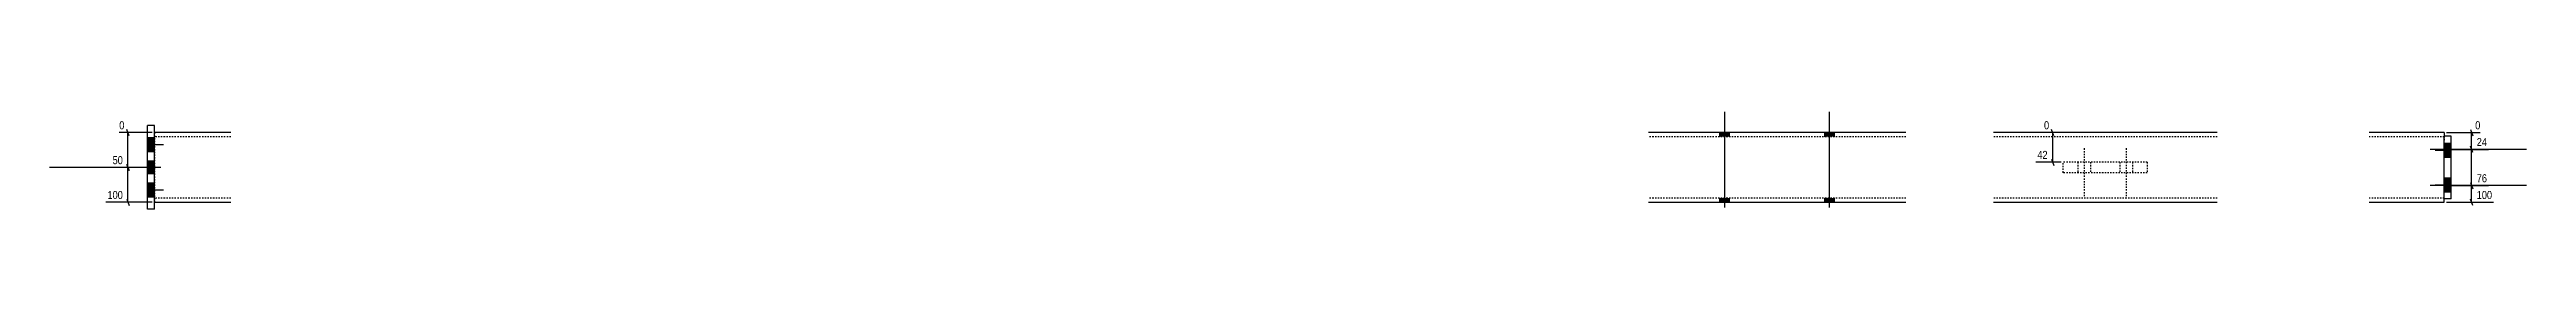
# Model space of a CAD drawing. Header units: millimetres. Extents: x -51 to 32726, y 5 to 915.
# Drawn here: x 9549 to 13091, y 7 to 147 of the extents above; entities that cross this region are included whole.
import ezdxf

# ---------------------------------------------------------------- set-up
doc = ezdxf.new("R2010")
doc.units = ezdxf.units.MM
doc.linetypes.add('DXK_LINE_DOT2', pattern=[3.9198, 1.9599, -1.9599])
doc.layers.add('MÅLSÆTNING', color=7, linetype='Continuous')
doc.layers.add('STÅL', color=7, linetype='Continuous')
doc.styles.add('Arial Narrow', font='ARIALN.TTF', dxfattribs={"height": 0.2})

msp = doc.modelspace()

# ---------------------------------------------------------------- hatches: boundary and pattern name
at = {"layer": 'STÅL', "linetype": 'Continuous'}
for points in [[(9698.6, 89.7), (9698.6, 109.7), (9688.6, 109.7), (9688.6, 89.7)], [(11951.4, 117.2), (11937.4, 117.2), (11937.4, 111.2), (11951.4, 111.2)], [(11951.4, 117.2), (11937.4, 117.2), (11937.4, 111.2), (11951.4, 111.2)], [(12101.4, 117.2), (12087.4, 117.2), (12087.4, 111.2), (12101.4, 111.2)], [(12101.4, 117.2), (12087.4, 117.2), (12087.4, 111.2), (12101.4, 111.2)], [(9688.6, 76.2), (9688.6, 58.2), (9698.6, 58.2), (9698.6, 76.2)], [(9688.6, 76.2), (9688.6, 58.2), (9698.6, 58.2), (9698.6, 76.2)], [(12973.5, 102.2), (12973.5, 82.2), (12983.5, 82.2), (12983.5, 102.2)], [(12983.5, 86.2), (12983.5, 100.2), (12973.5, 100.2), (12973.5, 86.2)], [(12983.5, 86.2), (12983.5, 100.2), (12973.5, 100.2), (12973.5, 86.2)], [(9698.6, 24.7), (9698.6, 44.7), (9688.6, 44.7), (9688.6, 24.7)], [(12973.5, 52.2), (12973.5, 32.2), (12983.5, 32.2), (12983.5, 52.2)], [(12983.5, 34.2), (12983.5, 48.2), (12973.5, 48.2), (12973.5, 34.2)], [(12983.5, 34.2), (12983.5, 48.2), (12973.5, 48.2), (12973.5, 34.2)], [(11951.4, 23.2), (11937.4, 23.2), (11937.4, 17.2), (11951.4, 17.2)], [(11951.4, 23.2), (11937.4, 23.2), (11937.4, 17.2), (11951.4, 17.2)], [(12101.4, 23.2), (12087.4, 23.2), (12087.4, 17.2), (12101.4, 17.2)], [(12101.4, 23.2), (12087.4, 23.2), (12087.4, 17.2), (12101.4, 17.2)]]:
    msp.add_hatch(color=96, dxfattribs=at).paths.add_polyline_path(points)

# ---------------------------------------------------------------- linework, layer by layer
at = {"layer": 'MÅLSÆTNING', "color": 7, "linetype": 'Continuous'}
for p, q in [((9695.6, 117.2), (9648.3, 117.2)), ((9662.5, 112.7), (9658.9, 121.7)), ((12433.2, 117.2), (12401, 117.2)), ((12415.2, 112.7), (12411.6, 121.7)), ((12413.4, 74.7), (12413.4, 117.2)), ((12976.5, 117.2), (13025, 117.2)), ((13010.8, 121.7), (13014.4, 112.7)), ((13012.6, 93.2), (13012.6, 117.2)), ((9662.5, 62.7), (9658.9, 71.7)), ((12425.6, 74.7), (12389.3, 74.7)), ((12411.6, 79.2), (12415.2, 70.2)), ((12976.5, 93.2), (13036.7, 93.2)), ((12976.5, 93.2), (13036.7, 93.2)), ((13014.4, 88.7), (13010.8, 97.7)), ((13014.4, 88.7), (13010.8, 97.7)), ((13012.6, 41.2), (13012.6, 93.2)), ((9685.6, 67.2), (9636.6, 67.2)), ((9660.7, 17.2), (9660.7, 67.2)), ((12976.5, 41.2), (13036.7, 41.2)), ((12976.5, 41.2), (13036.7, 41.2)), ((13010.8, 45.7), (13014.4, 36.7)), ((13010.8, 45.7), (13014.4, 36.7)), ((13012.6, 17.2), (13012.6, 41.2)), ((9695.6, 17.2), (9629.3, 17.2)), ((9658.9, 21.7), (9662.5, 12.7)), ((12976.5, 17.2), (13044, 17.2)), ((13014.4, 12.7), (13010.8, 21.7))]:
    msp.add_line(p, q, dxfattribs=at)
at = {"layer": 'STÅL', "color": 96, "linetype": 'Continuous'}
for p, q in [((11944.4, 9.7), (11944.4, 147.2)), ((11944.4, 9.7), (11944.4, 147.2)), ((12094.4, 9.7), (12094.4, 147.2)), ((12094.4, 9.7), (12094.4, 147.2)), ((9698.6, 109.7), (9688.6, 109.7)), ((11937.4, 111.2), (11937.4, 117.2)), ((11937.4, 111.2), (11937.4, 117.2)), ((11951.4, 111.2), (11951.4, 117.2)), ((11951.4, 111.2), (11951.4, 117.2)), ((12087.4, 111.2), (12087.4, 117.2)), ((12087.4, 111.2), (12087.4, 117.2)), ((12101.4, 111.2), (12101.4, 117.2)), ((12101.4, 111.2), (12101.4, 117.2)), ((9711.6, 99.7), (9688.6, 99.7)), ((9698.6, 89.7), (9688.6, 89.7)), ((9698.6, 76.2), (9688.6, 76.2)), ((9698.6, 76.2), (9688.6, 76.2)), ((13091, 93.2), (12953.5, 93.2)), ((13091, 93.2), (12953.5, 93.2)), ((12960.5, 92.2), (12983.5, 92.2)), ((12973.5, 102.2), (12983.5, 102.2)), ((12983.5, 100.2), (12973.5, 100.2)), ((12983.5, 100.2), (12973.5, 100.2)), ((12983.5, 86.2), (12973.5, 86.2)), ((12983.5, 86.2), (12973.5, 86.2)), ((12973.5, 82.2), (12983.5, 82.2)), ((9707.8, 67.2), (9548.6, 67.2)), ((9707.8, 67.2), (9548.6, 67.2)), ((9698.6, 58.2), (9688.6, 58.2)), ((9698.6, 58.2), (9688.6, 58.2)), ((9698.6, 44.7), (9688.6, 44.7)), ((13091, 41.2), (12953.5, 41.2)), ((13091, 41.2), (12953.5, 41.2)), ((12960.5, 42.2), (12983.5, 42.2)), ((12973.5, 52.2), (12983.5, 52.2)), ((12983.5, 48.2), (12973.5, 48.2)), ((12983.5, 48.2), (12973.5, 48.2)), ((9711.6, 34.7), (9688.6, 34.7)), ((9698.6, 24.7), (9688.6, 24.7)), ((11937.4, 17.2), (11937.4, 23.2)), ((11937.4, 17.2), (11937.4, 23.2)), ((11951.4, 17.2), (11951.4, 23.2)), ((11951.4, 17.2), (11951.4, 23.2)), ((12087.4, 17.2), (12087.4, 23.2)), ((12087.4, 17.2), (12087.4, 23.2)), ((12101.4, 17.2), (12101.4, 23.2)), ((12101.4, 17.2), (12101.4, 23.2)), ((12983.5, 34.2), (12973.5, 34.2)), ((12983.5, 34.2), (12973.5, 34.2)), ((12973.5, 32.2), (12983.5, 32.2))]:
    msp.add_line(p, q, dxfattribs=at)
at = {"layer": 'STÅL', "color": 2, "linetype": 'Continuous'}
for p, q in [((9688.6, 7.2), (9688.6, 127.2)), ((9698.6, 127.2), (9688.6, 127.2)), ((9698.6, 7.2), (9698.6, 127.2)), ((9807.8, 117.2), (9698.6, 117.2)), ((12203.4, 117.2), (11835.4, 117.2)), ((12648.6, 117.2), (12328.6, 117.2)), ((12973.5, 117.2), (12866, 117.2)), ((12973.5, 117.2), (12973.5, 116.3)), ((12973.5, 116.3), (12973.5, 112.2)), ((12983.5, 112.2), (12973.5, 112.2)), ((12973.5, 22.2), (12973.5, 112.2)), ((12983.5, 22.2), (12983.5, 112.2)), ((9698.6, 7.2), (9688.6, 7.2)), ((9698.6, 17.2), (9807.8, 17.2)), ((11835.4, 17.2), (12203.4, 17.2)), ((12328.6, 17.2), (12648.6, 17.2)), ((12866, 17.2), (12973.5, 17.2)), ((12983.5, 22.2), (12973.5, 22.2)), ((12973.5, 17.2), (12973.5, 22.2))]:
    msp.add_line(p, q, dxfattribs=at)
at = {"layer": 'STÅL', "color": 7, "linetype": 'DXK_LINE_DOT2'}
for p, q in [((9698.6, 117.2), (9698.6, 18.1)), ((9807.8, 111.2), (9698.6, 111.2)), ((12203.4, 111.2), (11835.4, 111.2)), ((12648.6, 111.2), (12328.6, 111.2)), ((12973.5, 111.2), (12866, 111.2)), ((12973.5, 112.2), (12973.5, 105.2)), ((12548.6, 74.7), (12428.6, 74.7)), ((12428.6, 59.7), (12428.6, 74.7)), ((12548.6, 74.7), (12548.6, 59.7)), ((12973.5, 22.2), (12973.5, 105.2)), ((12548.6, 59.7), (12428.6, 59.7)), ((9807.8, 23.2), (9698.6, 23.2)), ((9698.6, 18.1), (9698.6, 17.2)), ((12203.4, 23.2), (11835.4, 23.2)), ((12648.6, 23.2), (12328.6, 23.2)), ((12973.5, 23.2), (12866, 23.2))]:
    msp.add_line(p, q, dxfattribs=at)
at = {"layer": 'STÅL', "color": 96, "linetype": 'DXK_LINE_DOT2'}
for p, q in [((12449.6, 74.7), (12449.6, 59.7)), ((12458.6, 94.7), (12458.6, 24.7)), ((12467.6, 74.7), (12467.6, 59.7)), ((12509.6, 74.7), (12509.6, 59.7)), ((12518.6, 94.7), (12518.6, 24.7)), ((12527.6, 74.7), (12527.6, 59.7))]:
    msp.add_line(p, q, dxfattribs=at)

# ---------------------------------------------------------------- next in the draw order: wipeouts: each hides what was drawn before it
at = {"color": 0, "linetype": 'Continuous'}
for points in [[(12410.7, 119.6), (12410.7, 136.4), (12398.6, 136.4), (12398.6, 119.6)], [(13027.4, 119.6), (13027.4, 136.4), (13015.3, 136.4), (13015.3, 119.6)], [(9655.8, 69.6), (9655.8, 86.4), (9636.4, 86.4), (9636.4, 69.6)], [(12408.5, 77.1), (12408.5, 93.9), (12389.1, 93.9), (12389.1, 77.1)], [(9655.8, 19.6), (9655.8, 36.4), (9629.1, 36.4), (9629.1, 19.6)], [(13036.9, 43.6), (13036.9, 60.4), (13017.5, 60.4), (13017.5, 43.6)]]:
    msp.add_wipeout(points, dxfattribs=at).dxf.layer = 'MÅLSÆTNING'

# ---------------------------------------------------------------- next in the draw order: linework, layer by layer
at = {"layer": 'MÅLSÆTNING', "color": 7, "linetype": 'Continuous'}
for p, q in [((9660.7, 67.2), (9660.7, 117.2)), ((9658.9, 71.7), (9662.5, 62.7)), ((9685.6, 67.2), (9636.6, 67.2))]:
    msp.add_line(p, q, dxfattribs=at)

# ---------------------------------------------------------------- next in the draw order: texts
at = {"layer": 'MÅLSÆTNING', "color": 3, "linetype": 'Continuous', "style": 'Arial Narrow'}
for s, height, p in [('0', 11.5, (12401, 122)), ('0', 11.5, (13017.7, 122)), ('50', 11.45, (9638.8, 72)), ('42', 11.45, (12391.5, 79.5)), ('100', 11.45, (9631.5, 22))]:
    msp.add_text(s, height=height, dxfattribs=at).set_placement(p)

# ---------------------------------------------------------------- next in the draw order: wipeouts: each hides what was drawn before it
at = {"color": 0, "linetype": 'Continuous'}
msp.add_wipeout([(13044.2, 19.6), (13044.2, 36.4), (13017.5, 36.4), (13017.5, 19.6)], dxfattribs=at).dxf.layer = 'MÅLSÆTNING'

# ---------------------------------------------------------------- next in the draw order: texts
at = {"layer": 'MÅLSÆTNING', "color": 3, "linetype": 'Continuous', "style": 'Arial Narrow'}
for s, p in [('76', (13019.9, 46)), ('100', (13019.9, 22))]:
    msp.add_text(s, height=11.45, dxfattribs=at).set_placement(p)

# ---------------------------------------------------------------- next in the draw order: wipeouts: each hides what was drawn before it
at = {"color": 0, "linetype": 'Continuous'}
for points in [[(9658, 119.6), (9658, 136.4), (9645.9, 136.4), (9645.9, 119.6)], [(13036.9, 95.6), (13036.9, 112.4), (13017.5, 112.4), (13017.5, 95.6)]]:
    msp.add_wipeout(points, dxfattribs=at).dxf.layer = 'MÅLSÆTNING'

# ---------------------------------------------------------------- next in the draw order: texts
at = {"layer": 'MÅLSÆTNING', "color": 3, "linetype": 'Continuous', "style": 'Arial Narrow'}
for s, height, p in [('0', 11.5, (9648.3, 122)), ('24', 11.45, (13019.9, 98))]:
    msp.add_text(s, height=height, dxfattribs=at).set_placement(p)

doc.saveas('drawing.dxf')
